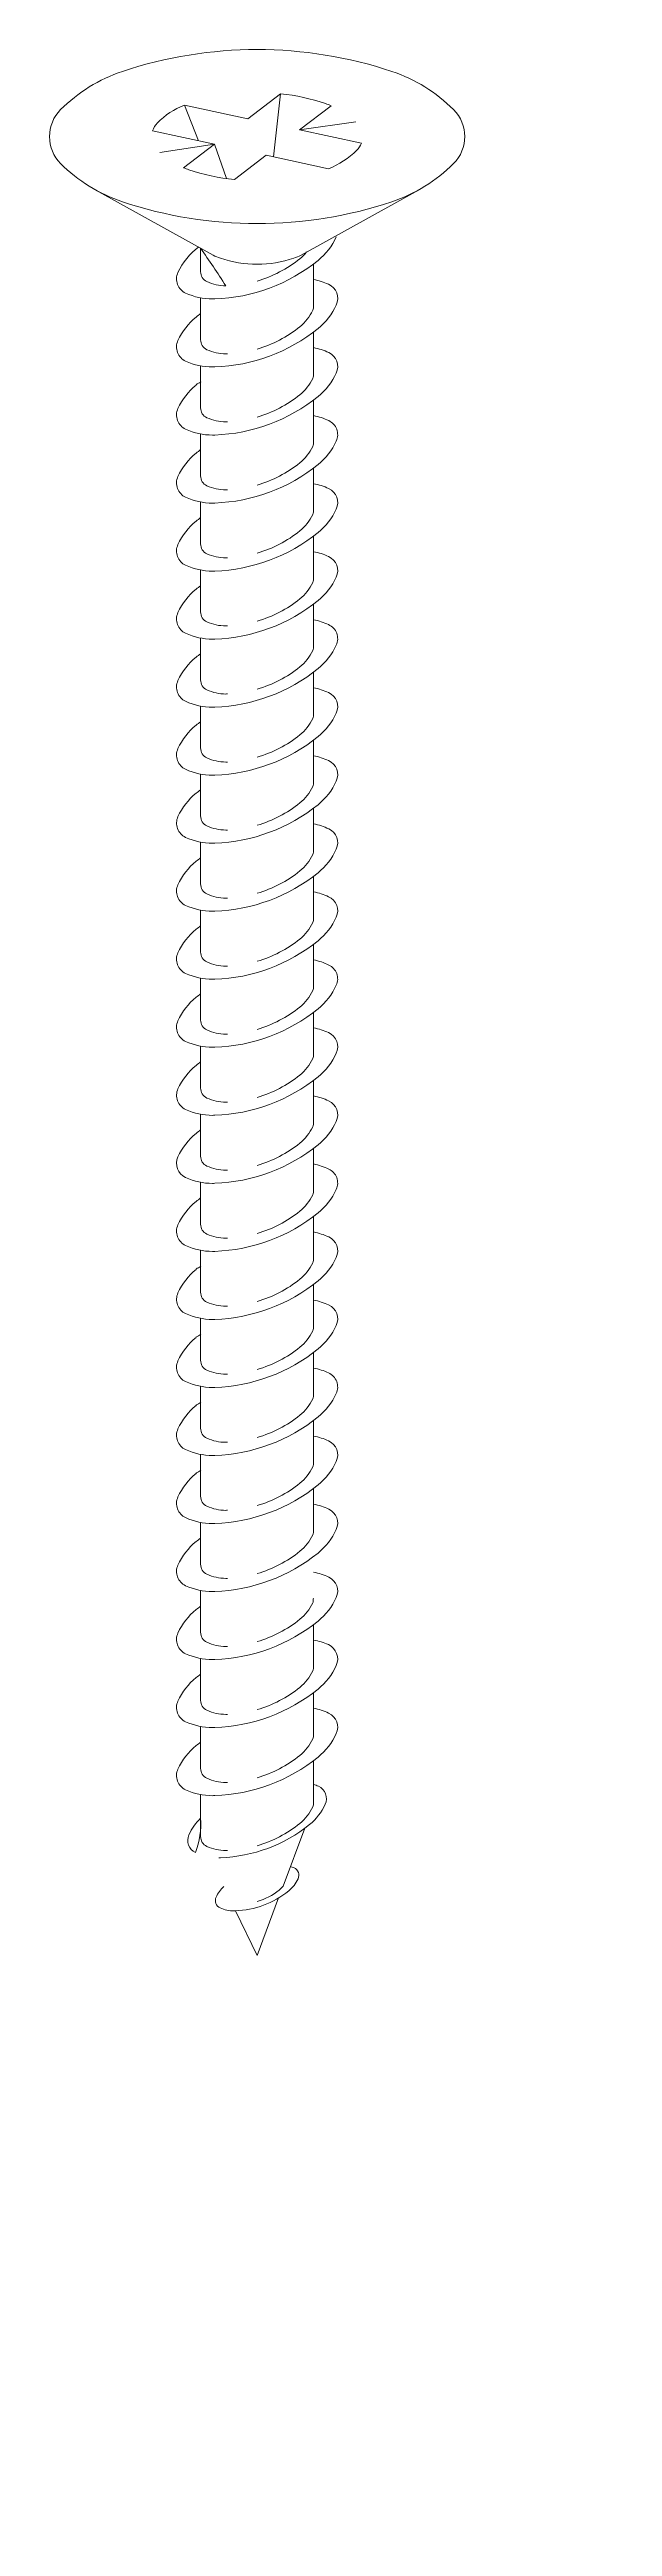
# Model space of a CAD drawing. Header units: metres. Extents: x -30.9 to 24.7, y -10.3 to 6.8.
# Drawn here: x -10.827 to -10.643, y 5.519 to 6.326 of the extents above; entities that cross this region are included whole.
import ezdxf

# ---------------------------------------------------------------- set-up
doc = ezdxf.new("R2010")
doc.units = ezdxf.units.M
doc.header["$MEASUREMENT"] = 0
doc.layers.add('PDF_Working_Num_Penna__7_Num_Penna__7', color=7, linetype='Continuous', lineweight=18)
doc.styles.add('GENERATED_STYLE_1', font='')
doc.styles.get('GENERATED_STYLE_1').set_extended_font_data('Arial')

msp = doc.modelspace()

# ---------------------------------------------------------------- linework, layer by layer
at = {"layer": 'PDF_Working_Num_Penna__7_Num_Penna__7', "color": 7, "linetype": 'Continuous', "lineweight": 18, "flags": 128}
for points in [[(-10.69469, 6.30654, 0.116216), (-10.71485, 6.319, 0.162362), (-10.80279, 6.319, 0.116167), (-10.82294, 6.30654, 0.414768), (-10.82294, 6.28896, 0.116405), (-10.80279, 6.27651, 0.162295), (-10.71485, 6.27651, 0.116232), (-10.69469, 6.28896, 0.413889)], [(-10.77728, 6.2614), (-10.77728, 6.25371, 0.293386), (-10.77519, 6.25047, 0.108011), (-10.76904, 6.24913, 0.008925)], [(-10.77728, 5.74955, 0.093134), (-10.78107, 5.74413, 0.415253), (-10.77893, 5.7384, 0.109137)]]:
    msp.add_lwpolyline(points, format="xyb", close=True, dxfattribs=at)
for points in [[(-10.78257, 6.30803, 0.101711), (-10.79138, 6.30221, 0.121535), (-10.79294, 6.29962), (-10.77272, 6.29529), (-10.76886, 6.28406)], [(-10.74497, 6.29994), (-10.73463, 6.30784, 0.020578), (-10.73649, 6.30853, 0.053815), (-10.75114, 6.31175), (-10.76186, 6.30356), (-10.78257, 6.30803), (-10.778, 6.29643)], [(-10.79057, 6.29252), (-10.77272, 6.29529), (-10.78281, 6.28759, 0.015921), (-10.78114, 6.28697, 0.054377), (-10.76622, 6.28374), (-10.75584, 6.29166), (-10.73556, 6.2873, 0.106952), (-10.72627, 6.2933, 0.109759), (-10.7248, 6.29561), (-10.74497, 6.29995), (-10.72664, 6.30258)], [(-10.70619, 6.2803), (-10.74449, 6.25912, -0.046032), (-10.74685, 6.2581, -0.163314), (-10.7708, 6.2581, -0.045439), (-10.77315, 6.25912), (-10.81144, 6.2803)], [(-10.7779, 6.26175, 0.128682), (-10.78466, 6.25347, 0.415721), (-10.78215, 6.24673, 0.107886), (-10.77338, 6.24483, 0.012192), (-10.77264, 6.24484, 0.162358), (-10.73893, 6.25739, 0.117294), (-10.73298, 6.26504)], [(-10.75882, 6.25068, 0.099141), (-10.74486, 6.25794, 0.052989), (-10.74266, 6.26014)], [(-10.77264, 6.22265, 0.162232), (-10.73893, 6.23521, 0.116555), (-10.73298, 6.24285, 0.412935), (-10.73554, 6.24965, 0.063775), (-10.74037, 6.25114)], [(-10.74037, 6.25627), (-10.74037, 6.24261, -0.107718), (-10.74069, 6.24113, -0.11619), (-10.74486, 6.23576, -0.099124), (-10.75882, 6.2285)], [(-10.77728, 6.24518), (-10.77728, 6.23154, 0.292758), (-10.77519, 6.22829, 0.107294), (-10.76904, 6.22695)], [(-10.77728, 6.24007, -0.001937), (-10.77871, 6.23894, 0.116349), (-10.78466, 6.23129, 0.416006), (-10.78215, 6.22455, 0.107398), (-10.77338, 6.22265)], [(-10.74037, 6.23409), (-10.74037, 6.22044, -0.104673), (-10.74069, 6.21894, -0.115945), (-10.74486, 6.21359, -0.098585), (-10.75882, 6.20631)], [(-10.77871, 6.21677, 0.116575), (-10.78466, 6.20911, 0.416329), (-10.78215, 6.20238, 0.107855), (-10.77338, 6.20046, 0.012192), (-10.77264, 6.20047, 0.162106), (-10.73893, 6.21304, 0.117578), (-10.73298, 6.22069, 0.41357), (-10.73546, 6.22735, 0.061245), (-10.74037, 6.22897)], [(-10.77728, 6.223), (-10.77728, 6.20936, 0.293767), (-10.77519, 6.20612, 0.108664), (-10.76904, 6.20477, 0.008925), (-10.76852, 6.20478)], [(-10.74037, 6.21191), (-10.74037, 6.19827, -0.109179), (-10.74069, 6.19678, -0.11611), (-10.74486, 6.19141, -0.099394), (-10.75882, 6.18415)], [(-10.77264, 6.1783, 0.162349), (-10.73893, 6.19086, 0.116726), (-10.73298, 6.19851, 0.414377), (-10.73546, 6.20516, 0.062057), (-10.74037, 6.2068)], [(-10.77728, 6.19571, 0.00581), (-10.77871, 6.19459, 0.116973), (-10.78466, 6.18694, 0.416006), (-10.78215, 6.1802, 0.108343), (-10.77338, 6.17828)], [(-10.77728, 6.20083), (-10.77728, 6.18718, 0.294644), (-10.77519, 6.18394, 0.107947), (-10.76904, 6.18259)], [(-10.74037, 6.18973), (-10.74037, 6.17608, -0.108344), (-10.74069, 6.1746, -0.116514), (-10.74486, 6.16923, -0.099629), (-10.75882, 6.16197)], [(-10.77728, 6.17866), (-10.77728, 6.165, 0.293386), (-10.77519, 6.16176, 0.10799), (-10.76904, 6.16042), (-10.76852, 6.16042)], [(-10.77264, 6.15612, 0.162106), (-10.73893, 6.16868, 0.11701), (-10.73298, 6.17632, 0.412197), (-10.73547, 6.18303, 0.061336), (-10.74037, 6.1846)], [(-10.77728, 6.17354, 0.003873), (-10.77871, 6.17241, 0.116405), (-10.78466, 6.16476, 0.416051), (-10.78215, 6.15802, 0.107398), (-10.77338, 6.15611)], [(-10.77264, 6.13395, 0.162475), (-10.73893, 6.1465, 0.117351), (-10.73298, 6.15414, 0.413533), (-10.7355, 6.16087, 0.06041), (-10.74037, 6.16244)], [(-10.74037, 6.16756), (-10.74037, 6.15392, -0.109179), (-10.74069, 6.15243, -0.11611), (-10.74486, 6.14705, -0.09909), (-10.75882, 6.13978)], [(-10.77728, 6.15648), (-10.77728, 6.14282, 0.293386), (-10.77519, 6.13958, 0.108011), (-10.76904, 6.13824)], [(-10.77728, 6.15136, 0.001937), (-10.77871, 6.15023, 0.116689), (-10.78466, 6.14258, 0.415165), (-10.78215, 6.13584, 0.107855), (-10.77338, 6.13392)], [(-10.74037, 6.14538), (-10.74037, 6.13174, -0.109179), (-10.74069, 6.13025, -0.117809), (-10.74486, 6.12488, -0.1001), (-10.75882, 6.11762)], [(-10.77264, 6.11176, 0.162339), (-10.73893, 6.12432, 0.11701), (-10.73298, 6.13197, 0.414584), (-10.73549, 6.13866, 0.06208), (-10.74037, 6.14026)], [(-10.77728, 6.12917, 0.011621), (-10.77871, 6.12805, 0.117257), (-10.78466, 6.12041, 0.415062), (-10.78215, 6.11366, 0.107855), (-10.77338, 6.11175)], [(-10.77728, 6.1343), (-10.77728, 6.12065, 0.294397), (-10.77519, 6.11741, 0.108598), (-10.76904, 6.11604)], [(-10.74037, 6.1232), (-10.74037, 6.10955, -0.107718), (-10.74069, 6.10807, -0.117081), (-10.74486, 6.10271, -0.099629), (-10.75882, 6.09545)], [(-10.77728, 6.107, 0.003889), (-10.77871, 6.10588, 0.11561), (-10.78466, 6.09824, 0.414484), (-10.78215, 6.09149, 0.10787), (-10.77338, 6.08957, 0.006096), (-10.77264, 6.08959, 0.162339), (-10.73893, 6.10215, 0.117408), (-10.73298, 6.10979, 0.413209), (-10.7355, 6.11652, 0.059575), (-10.74037, 6.11808)], [(-10.77728, 6.11212), (-10.77728, 6.09847, 0.293006), (-10.77519, 6.09522, 0.10799), (-10.76904, 6.09388), (-10.76852, 6.09388)], [(-10.74037, 6.10103), (-10.74037, 6.08738, -0.108759), (-10.74069, 6.08589, -0.117081), (-10.74486, 6.08053, -0.099882), (-10.75882, 6.07327)], [(-10.77728, 6.08482, 0.007747), (-10.77871, 6.0837, 0.116746), (-10.78466, 6.07606, 0.414334), (-10.78215, 6.06931, 0.106939), (-10.77338, 6.06741, 0.012192), (-10.77264, 6.06742, 0.162708), (-10.73893, 6.07997, 0.117124), (-10.73298, 6.08761, 0.413519), (-10.73551, 6.09435, 0.06041), (-10.74037, 6.0959)], [(-10.77728, 6.08995), (-10.77728, 6.07628, 0.290877), (-10.77519, 6.07304, 0.107294), (-10.76904, 6.0717)], [(-10.77728, 6.06264, 0.009684), (-10.77871, 6.06152, 0.116803), (-10.78466, 6.05388, 0.415066), (-10.78215, 6.04713, 0.107398), (-10.77338, 6.04523, 0.012192), (-10.77264, 6.04524, 0.162349), (-10.73893, 6.05779, 0.117294), (-10.73298, 6.06544, 0.413909), (-10.73544, 6.07207, 0.061223), (-10.74037, 6.07373)], [(-10.74037, 6.07885), (-10.74037, 6.0652, -0.110029), (-10.74069, 6.06372, -0.117), (-10.74486, 6.05835, -0.100405), (-10.75882, 6.05109)], [(-10.77728, 6.06777), (-10.77728, 6.05412, 0.292379), (-10.77519, 6.05086, 0.107294), (-10.76904, 6.04952)], [(-10.74037, 6.05666), (-10.74037, 6.04302, -0.107718), (-10.74069, 6.04154, -0.11611), (-10.74486, 6.03616, -0.099411), (-10.75882, 6.02891)], [(-10.77264, 6.02306, 0.162367), (-10.73893, 6.03561, 0.116442), (-10.73298, 6.04326, 0.414015), (-10.7355, 6.04997, 0.061245), (-10.74037, 6.05155)], [(-10.77728, 6.04047, 0.00581), (-10.77871, 6.03934, 0.116178), (-10.78466, 6.0317, 0.415641), (-10.78215, 6.02496, 0.106894), (-10.77338, 6.02305)], [(-10.77728, 6.04559), (-10.77728, 6.03193, 0.293518), (-10.77519, 6.02869, 0.107273), (-10.76904, 6.02735), (-10.76852, 6.02735)], [(-10.74037, 6.03449), (-10.74037, 6.02085, -0.108139), (-10.74069, 6.01935, -0.117568), (-10.74486, 6.014, -0.1001), (-10.75882, 6.00673)], [(-10.77728, 6.01828, 0.007841), (-10.77871, 6.01718, 0.116632), (-10.78466, 6.00952, 0.415936), (-10.78215, 6.00279, 0.10787), (-10.77338, 6.00087, 0.012192), (-10.77264, 6.00089, 0.162484), (-10.73893, 6.01343, 0.116613), (-10.73298, 6.02109, 0.415209), (-10.73543, 6.02769, 0.062057), (-10.74037, 6.02938)], [(-10.77728, 6.02341), (-10.77728, 6.00977, 0.292626), (-10.77519, 6.00652, 0.107969), (-10.76904, 6.00518), (-10.76852, 6.00518)], [(-10.74037, 6.01231), (-10.74037, 5.99867, -0.108972), (-10.74069, 5.99719, -0.117404), (-10.74486, 5.99182, -0.099865), (-10.75882, 5.98455)], [(-10.77728, 6.00123), (-10.77728, 5.98759, 0.295659), (-10.77519, 5.98434, 0.107294), (-10.76904, 5.983), (-10.76852, 5.983)], [(-10.77264, 5.97871, 0.162251), (-10.73893, 5.99126, 0.116442), (-10.73298, 5.99891, 0.412807), (-10.7355, 6.00565, 0.060388), (-10.74037, 6.0072)], [(-10.77728, 5.99611, 0.005834), (-10.77871, 5.99499, 0.116746), (-10.78466, 5.98735, 0.414889), (-10.78215, 5.98061, 0.107382), (-10.77338, 5.97869)], [(-10.77264, 5.95653, 0.162358), (-10.73893, 5.96908, 0.116896), (-10.73298, 5.97674, 0.414204), (-10.73547, 5.98341, 0.06208), (-10.74037, 5.98502)], [(-10.74037, 5.99013), (-10.74037, 5.97649, -0.106689), (-10.74069, 5.975, -0.115302), (-10.74486, 5.96962, -0.099176), (-10.75882, 5.96238)], [(-10.77728, 5.97906), (-10.77728, 5.96541, 0.295904), (-10.77519, 5.96217, 0.107969), (-10.76904, 5.96082, 0.008925), (-10.76852, 5.96083)], [(-10.77728, 5.97393, 0.005857), (-10.77871, 5.97282, 0.116689), (-10.78466, 5.96517, 0.414097), (-10.78215, 5.95843, 0.107367), (-10.77338, 5.95651)], [(-10.74037, 5.96795), (-10.74037, 5.95431, -0.107501), (-10.74069, 5.95283, -0.116595), (-10.74486, 5.94746, -0.099612), (-10.75882, 5.94019)], [(-10.77264, 5.93435, 0.162134), (-10.73893, 5.9469, 0.117123), (-10.73298, 5.95456, 0.415268), (-10.73546, 5.96119, 0.062033), (-10.74037, 5.96284)], [(-10.77728, 5.95175, 0.005881), (-10.77871, 5.95064, 0.116349), (-10.78466, 5.94299, 0.41678), (-10.78215, 5.93626, 0.108343), (-10.77338, 5.93434)], [(-10.77728, 5.95688), (-10.77728, 5.94323, 0.294015), (-10.77519, 5.93999, 0.107969), (-10.76904, 5.93864)], [(-10.74037, 5.94577), (-10.74037, 5.93214, -0.108972), (-10.74069, 5.93066, -0.117322), (-10.74486, 5.92528, -0.099377), (-10.75882, 5.91802)], [(-10.77871, 5.92846, 0.116405), (-10.78466, 5.92081, 0.414912), (-10.78215, 5.91407, 0.107382), (-10.77338, 5.91216, 0.012192), (-10.77264, 5.91217, 0.162124), (-10.73893, 5.92472, 0.11718), (-10.73298, 5.93238, 0.413412), (-10.73546, 5.93905, 0.06041), (-10.74037, 5.94067)], [(-10.77728, 5.9347), (-10.77728, 5.92105, 0.295273), (-10.77519, 5.91781, 0.107252), (-10.76904, 5.91646)], [(-10.74037, 5.92361), (-10.74037, 5.90995, -0.108761), (-10.74069, 5.90848, -0.116918), (-10.74486, 5.9031, -0.0999), (-10.75882, 5.89584)], [(-10.77871, 5.90629, 0.116859), (-10.78466, 5.89863, 0.415567), (-10.78215, 5.8919, 0.10787), (-10.77338, 5.88999, 0.006097), (-10.77264, 5.88999, 0.162124), (-10.73893, 5.90254, 0.11633), (-10.73298, 5.9102, 0.414124), (-10.73547, 5.91687, 0.059575), (-10.74037, 5.91849)], [(-10.77728, 5.91252), (-10.77728, 5.89888, 0.294015), (-10.77519, 5.89563, 0.108686), (-10.76904, 5.8943), (-10.76852, 5.8943)], [(-10.77871, 5.88411, 0.116349), (-10.78466, 5.87645, 0.415768), (-10.78215, 5.86972, 0.107886), (-10.77338, 5.86781, 0.012192), (-10.77264, 5.86782, 0.162358), (-10.73893, 5.88037, 0.117578), (-10.73298, 5.88802, 0.414978), (-10.73551, 5.89474, 0.062033), (-10.74037, 5.89631)], [(-10.74037, 5.90144), (-10.74037, 5.88778, -0.109179), (-10.74069, 5.8863, -0.116595), (-10.74486, 5.88093, -0.099377), (-10.75882, 5.87367)], [(-10.77728, 5.89035), (-10.77728, 5.8767, 0.293386), (-10.77519, 5.87345, 0.10799), (-10.76904, 5.87211)], [(-10.74037, 5.87926), (-10.74037, 5.8656, -0.107931), (-10.74069, 5.86412, -0.11619), (-10.74486, 5.85875, -0.099124), (-10.75882, 5.85149)], [(-10.77264, 5.84564, 0.162232), (-10.73893, 5.85819, 0.116498), (-10.73298, 5.86584, 0.412728), (-10.7355, 5.87258, 0.062939), (-10.74037, 5.87413)], [(-10.77728, 5.86816), (-10.77728, 5.85452, 0.293386), (-10.77519, 5.85128, 0.107252), (-10.76904, 5.84992)], [(-10.77871, 5.86193, 0.116973), (-10.78466, 5.85428, 0.415466), (-10.78215, 5.84754, 0.107398), (-10.77338, 5.84563)], [(-10.74037, 5.85708), (-10.74037, 5.84343, -0.10589), (-10.74069, 5.84193, -0.116676), (-10.74486, 5.83657, -0.098602), (-10.75882, 5.8293)], [(-10.77264, 5.82346, 0.162106), (-10.73893, 5.83602, 0.117578), (-10.73298, 5.84367, 0.413823), (-10.73545, 5.85032, 0.060433), (-10.74037, 5.85196)], [(-10.77728, 5.84087, 0.003889), (-10.77871, 5.83976, 0.116575), (-10.78466, 5.83209, 0.417118), (-10.78215, 5.82536, 0.107855), (-10.77338, 5.82345)], [(-10.77728, 5.84599), (-10.77728, 5.83234, 0.293767), (-10.77519, 5.8291, 0.108664), (-10.76904, 5.82776, 0.008925), (-10.76852, 5.82776)], [(-10.77728, 5.82381), (-10.77728, 5.81017, 0.294644), (-10.77519, 5.80692, 0.107969), (-10.76904, 5.80557)], [(-10.77264, 5.80128, 0.162232), (-10.73893, 5.81384, 0.116726), (-10.73298, 5.82149, 0.41357), (-10.73546, 5.82816, 0.062104), (-10.74037, 5.82978)], [(-10.77728, 5.81869, 0.00781), (-10.77871, 5.81758, 0.116405), (-10.78466, 5.80993, 0.415062), (-10.78215, 5.80318, 0.107855), (-10.77338, 5.80127)], [(-10.75882, 5.80714, 0.099865), (-10.74486, 5.8144, 0.117081), (-10.74069, 5.81977)], [(-10.77728, 5.79652, 0.007747), (-10.77871, 5.7954, 0.116462), (-10.78466, 5.78775, 0.414632), (-10.78215, 5.781, 0.107398), (-10.77338, 5.7791, 0.018273), (-10.77264, 5.77912, 0.162484), (-10.73893, 5.79166, 0.116555), (-10.73298, 5.7993, 0.41125), (-10.73555, 5.80614, 0.062173), (-10.74037, 5.80759)], [(-10.74037, 5.81272), (-10.74037, 5.79908, -0.111503), (-10.74069, 5.7976, -0.116918), (-10.74486, 5.79222, -0.099595), (-10.75882, 5.78495)], [(-10.77728, 5.80164), (-10.77728, 5.78799, 0.292131), (-10.77519, 5.78474, 0.107315), (-10.76904, 5.78341)], [(-10.74037, 5.79054), (-10.74037, 5.7769, -0.107931), (-10.74069, 5.77541, -0.115706), (-10.74486, 5.77004, -0.098837), (-10.75882, 5.76276)], [(-10.77728, 5.77434, 0.001944), (-10.77871, 5.77322, 0.115894), (-10.78466, 5.76558, 0.414791), (-10.78215, 5.75883, 0.107855), (-10.77338, 5.75691, 0.018263), (-10.77264, 5.75694, 0.162942), (-10.73893, 5.76949, 0.117351), (-10.73298, 5.77713, 0.413236), (-10.73547, 5.78382, 0.058761), (-10.74037, 5.78542)], [(-10.77728, 5.77947), (-10.77728, 5.76581, 0.292509), (-10.77519, 5.76257, 0.108664), (-10.76904, 5.76122)], [(-10.74037, 5.76836), (-10.74037, 5.75472, -0.108554), (-10.74069, 5.75323, -0.117568), (-10.74486, 5.74787, -0.099865), (-10.75882, 5.7406)], [(-10.77728, 5.75729), (-10.77728, 5.74363, 0.292379), (-10.77519, 5.74038, 0.105882), (-10.76904, 5.73903)], [(-10.77073, 5.7367, 0.162322), (-10.74169, 5.7475, 0.114513), (-10.73656, 5.7541, 0.412577), (-10.73878, 5.75999, 0.029756), (-10.74037, 5.76055)], [(-10.74329, 5.74628), (-10.75036, 5.7274, -0.061875), (-10.75159, 5.72616, -0.101235), (-10.75882, 5.72239)], [(-10.76598, 5.71936, 0.162398), (-10.74852, 5.72587, 0.117746), (-10.74544, 5.72982, 0.409573), (-10.74677, 5.73342, 0.032252), (-10.74797, 5.73378)], [(-10.76973, 5.72728, 0.09862), (-10.77221, 5.72383, 0.415056), (-10.7709, 5.72034, 0.107634), (-10.76636, 5.71935, 0.012092), (-10.76589, 5.71936), (-10.75882, 5.70482)]]:
    msp.add_lwpolyline(points, format="xyb", dxfattribs=at)
for points in [[(-10.75344, 6.29115), (-10.75114, 6.31175)], [(-10.7518, 5.72357), (-10.75882, 5.70482)]]:
    msp.add_lwpolyline(points, dxfattribs=at)
at = {"layer": 'PDF_Working_Num_Penna__7_Num_Penna__7', "color": 7, "linetype": 'Continuous', "lineweight": 18}
for points in [[(-10.76904, 6.22695), (-10.76886, 6.22695), (-10.76869, 6.22697), (-10.76852, 6.22697)], [(-10.77728, 6.21789), (-10.77667, 6.21789), (-10.77932, 6.21677), (-10.77871, 6.21677)], [(-10.77338, 6.22265), (-10.77313, 6.22265), (-10.77289, 6.22265), (-10.77264, 6.22265)], [(-10.77338, 6.17828), (-10.77313, 6.17828), (-10.77289, 6.1783), (-10.77264, 6.1783)], [(-10.76904, 6.18259), (-10.76886, 6.18259), (-10.76869, 6.1826), (-10.76852, 6.1826)], [(-10.77338, 6.15611), (-10.77313, 6.15611), (-10.77289, 6.15612), (-10.77264, 6.15612)], [(-10.76904, 6.13824), (-10.76886, 6.13824), (-10.76869, 6.13825), (-10.76852, 6.13825)], [(-10.77338, 6.13392), (-10.77313, 6.13392), (-10.77289, 6.13394), (-10.77264, 6.13394)], [(-10.76904, 6.11604), (-10.76886, 6.11604), (-10.76869, 6.11607), (-10.76852, 6.11607)], [(-10.77338, 6.11175), (-10.77313, 6.11175), (-10.77289, 6.11176), (-10.77264, 6.11176)], [(-10.76904, 6.0717), (-10.76886, 6.0717), (-10.76869, 6.07171), (-10.76852, 6.07171)], [(-10.76904, 6.04952), (-10.76886, 6.04952), (-10.76869, 6.04953), (-10.76852, 6.04953)], [(-10.77338, 6.02305), (-10.77313, 6.02305), (-10.77289, 6.02306), (-10.77264, 6.02306)], [(-10.77338, 5.97869), (-10.77313, 5.97869), (-10.77289, 5.97871), (-10.77264, 5.97871)], [(-10.77338, 5.95651), (-10.77313, 5.95651), (-10.77289, 5.95653), (-10.77264, 5.95653)], [(-10.76904, 5.93864), (-10.76886, 5.93864), (-10.76869, 5.93865), (-10.76852, 5.93865)], [(-10.77728, 5.92958), (-10.77667, 5.92958), (-10.77932, 5.92847), (-10.77871, 5.92847)], [(-10.77338, 5.93434), (-10.77313, 5.93434), (-10.77289, 5.93435), (-10.77264, 5.93435)], [(-10.76904, 5.91646), (-10.76886, 5.91646), (-10.76869, 5.91648), (-10.76852, 5.91648)], [(-10.77728, 5.90741), (-10.77667, 5.90741), (-10.77932, 5.90629), (-10.77871, 5.90629)], [(-10.77728, 5.88523), (-10.77667, 5.88523), (-10.77932, 5.88411), (-10.77871, 5.88411)], [(-10.76904, 5.87211), (-10.76886, 5.87211), (-10.76869, 5.87213), (-10.76852, 5.87213)], [(-10.77728, 5.86305), (-10.77667, 5.86305), (-10.77932, 5.86193), (-10.77871, 5.86193)], [(-10.76904, 5.84992), (-10.76886, 5.84992), (-10.76869, 5.84995), (-10.76852, 5.84995)], [(-10.77338, 5.84563), (-10.77313, 5.84563), (-10.77289, 5.84564), (-10.77264, 5.84564)], [(-10.77338, 5.82345), (-10.77313, 5.82345), (-10.77289, 5.82346), (-10.77264, 5.82346)], [(-10.74069, 5.81977), (-10.74019, 5.81977), (-10.74089, 5.82126), (-10.74037, 5.82126)], [(-10.77338, 5.80127), (-10.77313, 5.80127), (-10.77289, 5.80128), (-10.77264, 5.80128)], [(-10.76904, 5.80557), (-10.76886, 5.80557), (-10.76869, 5.80559), (-10.76852, 5.80559)], [(-10.76904, 5.78341), (-10.76886, 5.78341), (-10.76869, 5.78341), (-10.76852, 5.78341)], [(-10.76904, 5.76122), (-10.76886, 5.76122), (-10.76869, 5.76124), (-10.76852, 5.76124)], [(-10.77136, 5.73668), (-10.77115, 5.73668), (-10.77094, 5.7367), (-10.77073, 5.7367)], [(-10.76904, 5.73903), (-10.76886, 5.73903), (-10.76869, 5.73906), (-10.76852, 5.73906)]]:
    msp.add_open_spline(points, degree=3, dxfattribs=at)

# ---------------------------------------------------------------- texts
at = {"layer": 'PDF_Working_Num_Penna__7_Num_Penna__7', "color": 7, "linetype": 'Continuous', "lineweight": 18, "insert": (-10.64283, 5.69203), "char_height": 0.00000321, "attachment_point": 7, "rotation": 90, "style": 'GENERATED_STYLE_1'}
msp.add_mtext('\\A1;{\\pql;\\fArial|b0|i0|c0|p34;109029}', dxfattribs=at)
at = {"layer": 'PDF_Working_Num_Penna__7_Num_Penna__7', "color": 7, "linetype": 'Continuous', "lineweight": 18, "insert": (-10.81828, 5.51868), "char_height": 0.0000077, "attachment_point": 7, "style": 'GENERATED_STYLE_1'}
msp.add_mtext('\\A1;{\\pql;\\fArial|b0|i0|c0|p34;4x}', dxfattribs=at)

doc.saveas('drawing.dxf')
